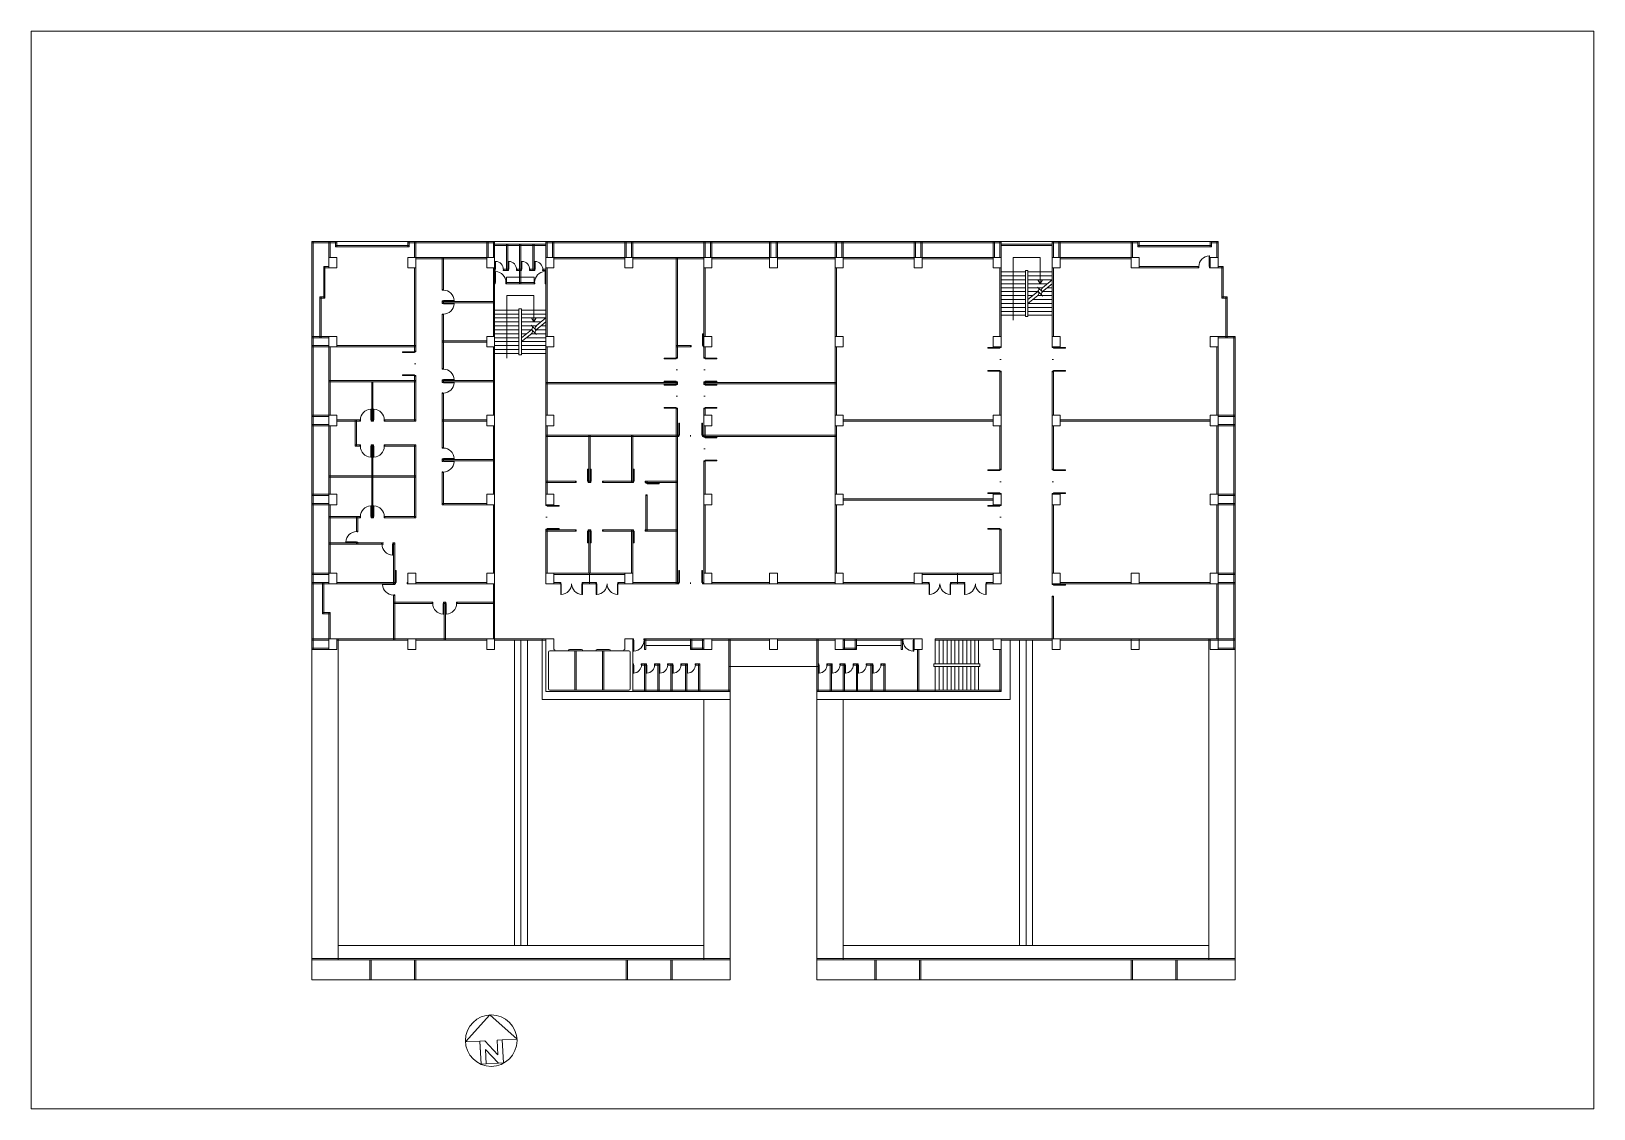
# Model space of a CAD drawing. Header units: metres. Extents: x 311 to 430, y 278 to 360.
import ezdxf

# ---------------------------------------------------------------- set-up
doc = ezdxf.new("R2010")
doc.units = ezdxf.units.M
doc.header["$MEASUREMENT"] = 0
doc.layers.add('BODR', color=13, linetype='Continuous')
doc.layers.add('DOOR', color=7, linetype='Continuous')

msp = doc.modelspace()

# ---------------------------------------------------------------- linework, layer by layer
at = {"color": 8, "linetype": 'ByBlock', "lineweight": 5}
for p, q in [((340.49, 343.98), (332.59, 343.98)), ((332.59, 312.98), (332.59, 343.98)), ((333.89, 343.88), (332.59, 343.88)), ((332.69, 313.78), (332.69, 343.98)), ((333.89, 342.78), (333.89, 343.98)), ((334.49, 343.88), (333.89, 343.88)), ((333.99, 342.78), (333.99, 343.98)), ((334.39, 343.58), (334.39, 343.98)), ((339.99, 343.68), (334.39, 343.68)), ((339.99, 343.58), (334.39, 343.58)), ((334.49, 343.58), (334.49, 343.98)), ((339.89, 343.58), (339.89, 343.98)), ((340.49, 343.88), (339.89, 343.88)), ((339.99, 343.58), (339.99, 343.98)), ((340.39, 342.78), (340.39, 343.98)), ((340.49, 342.78), (340.49, 343.98)), ((340.49, 343.98), (394.89, 343.98)), ((340.49, 343.88), (345.89, 343.88)), ((345.89, 343.98), (346.49, 343.98)), ((345.89, 342.78), (345.89, 343.98)), ((345.89, 343.88), (346.49, 343.88)), ((345.99, 342.78), (345.99, 343.98)), ((346.39, 342.78), (346.39, 343.98)), ((346.49, 342.78), (346.49, 343.98)), ((350.39, 343.78), (346.49, 343.78)), ((350.39, 343.68), (346.49, 343.68)), ((347.39, 343.78), (347.39, 341.78)), ((347.49, 343.78), (347.49, 341.78)), ((348.39, 340.78), (348.39, 343.78)), ((348.49, 340.78), (348.49, 343.78)), ((349.39, 343.78), (349.39, 341.78)), ((349.49, 343.78), (349.49, 341.78)), ((350.39, 343.98), (350.99, 343.98)), ((350.39, 342.78), (350.39, 343.98)), ((350.39, 343.88), (350.99, 343.88)), ((350.49, 342.78), (350.49, 343.98)), ((350.89, 342.78), (350.89, 343.98)), ((350.99, 342.78), (350.99, 343.98)), ((350.99, 343.88), (356.39, 343.88)), ((356.39, 343.98), (356.99, 343.98)), ((356.39, 342.78), (356.39, 343.98)), ((356.39, 343.88), (356.99, 343.88)), ((356.49, 342.78), (356.49, 343.98)), ((356.89, 342.78), (356.89, 343.98)), ((356.99, 342.78), (356.99, 343.98)), ((356.99, 343.88), (384.39, 343.88)), ((362.39, 343.98), (362.99, 343.98)), ((362.39, 342.78), (362.39, 343.98)), ((362.39, 343.88), (362.99, 343.88)), ((362.49, 342.78), (362.49, 343.98)), ((362.89, 342.78), (362.89, 343.98)), ((362.99, 342.78), (362.99, 343.98)), ((367.39, 343.98), (367.99, 343.98)), ((367.39, 342.78), (367.39, 343.98)), ((367.39, 343.88), (367.99, 343.88)), ((367.49, 342.78), (367.49, 343.98)), ((367.89, 342.78), (367.89, 343.98)), ((367.99, 342.78), (367.99, 343.98)), ((372.39, 343.98), (372.99, 343.98)), ((372.39, 342.78), (372.39, 343.98)), ((372.39, 343.88), (372.99, 343.88)), ((372.49, 342.78), (372.49, 343.98)), ((372.89, 342.78), (372.89, 343.98)), ((372.99, 342.78), (372.99, 343.98)), ((378.39, 343.98), (378.99, 343.98)), ((378.39, 342.78), (378.39, 343.98)), ((378.39, 343.88), (378.99, 343.88)), ((378.49, 342.78), (378.49, 343.98)), ((378.89, 342.78), (378.89, 343.98)), ((378.99, 342.78), (378.99, 343.98)), ((384.39, 343.98), (384.99, 343.98)), ((384.39, 342.78), (384.39, 343.98)), ((384.39, 343.88), (384.99, 343.88)), ((384.49, 342.78), (384.49, 343.98)), ((384.89, 342.78), (384.89, 343.98)), ((384.99, 342.78), (384.99, 343.98)), ((384.99, 343.78), (388.89, 343.78)), ((384.99, 343.68), (388.89, 343.68)), ((388.89, 343.98), (389.49, 343.98)), ((388.89, 342.78), (388.89, 343.98)), ((388.89, 343.88), (389.49, 343.88)), ((388.99, 342.78), (388.99, 343.98)), ((389.39, 342.78), (389.39, 343.98)), ((389.49, 342.78), (389.49, 343.98)), ((389.49, 343.88), (394.89, 343.88)), ((401.49, 343.98), (394.89, 343.98)), ((394.89, 342.78), (394.89, 343.98)), ((395.39, 343.88), (394.89, 343.88)), ((394.99, 342.78), (394.99, 343.98)), ((395.39, 343.58), (395.39, 343.98)), ((400.99, 343.68), (395.39, 343.68)), ((400.99, 343.58), (395.39, 343.58)), ((395.49, 343.58), (395.49, 343.98)), ((400.89, 343.58), (400.89, 343.98)), ((400.99, 343.58), (400.99, 343.98)), ((401.49, 343.88), (400.99, 343.88)), ((401.39, 342.78), (401.39, 343.98)), ((401.49, 342.78), (401.49, 343.98)), ((333.89, 341.98), (333.89, 342.78)), ((333.89, 342.78), (334.49, 342.78)), ((334.49, 342.78), (334.49, 341.98)), ((339.89, 341.98), (339.89, 342.78)), ((339.89, 342.78), (340.49, 342.78)), ((345.89, 342.78), (340.49, 342.78)), ((340.49, 342.78), (340.49, 341.98)), ((345.89, 342.68), (340.49, 342.68)), ((342.49, 340.28), (342.49, 342.78)), ((342.59, 340.29), (342.59, 342.78)), ((345.89, 341.98), (345.89, 342.78)), ((345.89, 342.78), (346.49, 342.78)), ((346.49, 342.78), (346.49, 341.98)), ((350.39, 342.78), (350.99, 342.78)), ((350.39, 341.98), (350.39, 342.78)), ((350.39, 342.78), (350.99, 342.78)), ((356.39, 342.78), (350.99, 342.78)), ((350.99, 342.78), (350.99, 341.98)), ((356.39, 342.68), (350.99, 342.68)), ((356.39, 342.78), (384.99, 342.78)), ((356.39, 341.98), (356.39, 342.78)), ((356.39, 342.78), (356.99, 342.78)), ((356.99, 342.78), (356.99, 341.98)), ((356.99, 342.68), (362.39, 342.68)), ((360.29, 342.78), (360.29, 335.13)), ((360.39, 342.78), (360.39, 335.13)), ((362.39, 341.98), (362.39, 342.78)), ((362.39, 342.78), (362.99, 342.78)), ((362.99, 342.78), (362.99, 341.98)), ((362.99, 342.68), (367.39, 342.68)), ((367.39, 341.98), (367.39, 342.78)), ((367.39, 342.78), (367.99, 342.78)), ((367.99, 342.78), (367.99, 341.98)), ((367.99, 342.68), (372.39, 342.68)), ((372.39, 341.98), (372.39, 342.78)), ((372.39, 342.78), (372.99, 342.78)), ((372.99, 342.78), (372.99, 341.98)), ((372.99, 342.68), (378.39, 342.68)), ((378.39, 341.98), (378.39, 342.78)), ((378.39, 342.78), (378.99, 342.78)), ((378.99, 342.78), (378.99, 341.98)), ((378.99, 342.68), (384.39, 342.68)), ((384.39, 341.98), (384.39, 342.78)), ((384.39, 342.78), (384.99, 342.78)), ((384.99, 342.78), (384.99, 341.98)), ((385.91, 338.02), (385.91, 342.78)), ((385.91, 342.78), (387.96, 342.78)), ((387.96, 340.78), (387.96, 342.78)), ((388.89, 342.78), (394.89, 342.78)), ((388.89, 341.98), (388.89, 342.78)), ((388.89, 342.78), (389.49, 342.78)), ((389.49, 342.78), (389.49, 341.98)), ((389.49, 342.68), (394.89, 342.68)), ((394.89, 341.98), (394.89, 342.78)), ((394.89, 342.78), (395.49, 342.78)), ((395.49, 342.78), (395.49, 341.98)), ((400.89, 341.98), (400.89, 342.78)), ((400.89, 342.78), (401.49, 342.78)), ((401.49, 342.78), (401.49, 341.98)), ((333.49, 339.68), (333.49, 342.08)), ((333.89, 342.08), (333.49, 342.08)), ((333.89, 341.98), (333.49, 341.98)), ((333.59, 339.68), (333.59, 342.08)), ((334.49, 341.98), (333.89, 341.98)), ((340.49, 341.98), (339.89, 341.98)), ((340.39, 341.98), (340.39, 335.65)), ((340.49, 341.98), (340.49, 335.65)), ((346.49, 341.98), (345.89, 341.98)), ((346.39, 341.98), (346.39, 336.78)), ((346.49, 341.98), (346.49, 336.78)), ((346.53, 341.78), (346.49, 341.78)), ((346.54, 341.68), (346.49, 341.68)), ((347.54, 341.78), (347.14, 341.78)), ((347.53, 341.88), (347.15, 341.88)), ((349.49, 341.28), (347.39, 341.28)), ((347.39, 340.78), (347.39, 341.28)), ((348.54, 341.78), (348.14, 341.78)), ((348.53, 341.88), (348.15, 341.88)), ((349.54, 341.78), (349.14, 341.78)), ((349.53, 341.88), (349.15, 341.88)), ((349.49, 340.78), (349.49, 341.28)), ((350.39, 341.78), (350.14, 341.78)), ((350.39, 341.88), (350.15, 341.88)), ((350.39, 336.78), (350.39, 341.98)), ((350.99, 341.98), (350.39, 341.98)), ((350.49, 336.78), (350.49, 341.98)), ((356.99, 341.98), (356.39, 341.98)), ((362.39, 341.98), (362.39, 335.13)), ((362.99, 341.98), (362.39, 341.98)), ((362.49, 341.98), (362.49, 336.78)), ((367.99, 341.98), (367.39, 341.98)), ((372.39, 336.78), (372.39, 341.98)), ((372.99, 341.98), (372.39, 341.98)), ((372.49, 336.78), (372.49, 341.98)), ((378.99, 341.98), (378.39, 341.98)), ((384.99, 341.98), (384.39, 341.98)), ((384.89, 336.78), (384.89, 341.98)), ((384.99, 336.78), (384.99, 341.98)), ((384.99, 341.68), (386.84, 341.68)), ((384.99, 341.38), (386.84, 341.38)), ((384.99, 341.08), (386.84, 341.08)), ((386.84, 341.78), (387.04, 341.78)), ((386.84, 338.28), (386.84, 341.78)), ((387.04, 338.28), (387.04, 341.78)), ((387.04, 341.68), (388.89, 341.68)), ((387.04, 341.38), (388.89, 341.38)), ((387.04, 341.08), (388.89, 341.08)), ((387.96, 340.78), (387.79, 341.08)), ((387.96, 340.78), (388.14, 341.08)), ((388.89, 341.08), (388.15, 340.48)), ((388.89, 341.98), (388.89, 336.78)), ((389.49, 341.98), (388.89, 341.98)), ((388.99, 341.98), (388.99, 336.78)), ((395.49, 341.98), (394.89, 341.98)), ((395.49, 342.08), (400.03, 342.08)), ((395.49, 341.98), (400.04, 341.98)), ((401.49, 341.98), (400.89, 341.98)), ((401.49, 342.08), (401.89, 342.08)), ((401.49, 341.98), (401.89, 341.98)), ((401.79, 339.68), (401.79, 342.08)), ((401.89, 339.68), (401.89, 342.08)), ((333.19, 336.68), (333.19, 339.78)), ((333.59, 339.78), (333.19, 339.78)), ((333.29, 336.68), (333.29, 339.78)), ((346.53, 340.88), (346.49, 340.88)), ((346.54, 340.78), (346.49, 340.78)), ((349.54, 340.78), (347.34, 340.78)), ((349.53, 340.88), (347.35, 340.88)), ((347.41, 335.12), (347.41, 339.88)), ((347.41, 339.88), (349.46, 339.88)), ((349.46, 337.88), (349.46, 339.88)), ((350.39, 340.78), (350.34, 340.78)), ((350.39, 340.88), (350.35, 340.88)), ((384.99, 340.78), (386.84, 340.78)), ((384.99, 340.48), (386.84, 340.48)), ((384.99, 340.18), (386.84, 340.18)), ((384.99, 339.88), (386.84, 339.88)), ((387.04, 340.78), (388.52, 340.78)), ((387.04, 340.48), (388.15, 340.48)), ((387.04, 340.18), (387.78, 340.18)), ((387.76, 340.17), (387.04, 339.58)), ((387.04, 339.88), (387.41, 339.88)), ((387.78, 339.88), (387.04, 339.28)), ((387.76, 340.53), (388.16, 340.13)), ((387.76, 340.53), (388.16, 340.13)), ((387.76, 340.23), (388.16, 339.83)), ((387.76, 340.23), (388.16, 339.83)), ((387.78, 339.88), (388.89, 339.88)), ((388.89, 340.78), (388.15, 340.18)), ((388.15, 340.18), (388.89, 340.18)), ((388.52, 340.48), (388.89, 340.48)), ((402.19, 339.78), (401.79, 339.78)), ((402.09, 336.68), (402.09, 339.78)), ((402.19, 336.68), (402.19, 339.78)), ((333.59, 339.68), (333.19, 339.68)), ((342.49, 339.28), (342.49, 339.48)), ((346.49, 339.43), (342.49, 339.43)), ((346.49, 339.33), (342.49, 339.33)), ((342.59, 339.29), (342.59, 339.47)), ((346.49, 338.78), (348.34, 338.78)), ((348.34, 338.88), (348.54, 338.88)), ((348.34, 335.38), (348.34, 338.88)), ((348.54, 335.38), (348.54, 338.88)), ((348.54, 338.78), (350.39, 338.78)), ((384.99, 339.58), (386.84, 339.58)), ((384.99, 339.28), (386.84, 339.28)), ((384.99, 338.98), (386.84, 338.98)), ((384.99, 338.68), (386.84, 338.68)), ((387.04, 339.28), (388.89, 339.28)), ((387.04, 338.98), (388.89, 338.98)), ((387.04, 338.68), (388.89, 338.68)), ((387.41, 339.58), (388.89, 339.58)), ((401.79, 339.68), (402.19, 339.68)), ((342.49, 334.28), (342.49, 338.48)), ((342.59, 334.29), (342.59, 338.47)), ((346.49, 338.48), (348.34, 338.48)), ((346.49, 338.18), (348.34, 338.18)), ((346.49, 337.88), (348.34, 337.88)), ((346.49, 337.58), (348.34, 337.58)), ((348.54, 338.48), (350.39, 338.48)), ((348.54, 338.18), (350.39, 338.18)), ((348.54, 337.88), (350.02, 337.88)), ((348.54, 337.58), (349.65, 337.58)), ((349.26, 337.63), (349.66, 337.23)), ((349.26, 337.63), (349.66, 337.23)), ((349.46, 337.88), (349.29, 338.18)), ((349.46, 337.88), (349.64, 338.18)), ((350.39, 338.18), (349.65, 337.58)), ((350.39, 337.88), (349.65, 337.28)), ((350.02, 337.58), (350.39, 337.58)), ((384.99, 338.38), (386.84, 338.38)), ((386.84, 338.28), (387.04, 338.28)), ((387.04, 338.38), (388.89, 338.38)), ((333.89, 336.78), (332.59, 336.78)), ((333.89, 336.68), (332.59, 336.68)), ((332.69, 335.98), (332.69, 336.78)), ((333.89, 335.98), (333.89, 336.78)), ((333.89, 336.78), (334.49, 336.78)), ((334.49, 336.78), (334.49, 335.98)), ((345.89, 336.43), (342.49, 336.43)), ((345.89, 336.33), (342.49, 336.33)), ((345.89, 335.98), (345.89, 336.78)), ((345.89, 336.78), (346.49, 336.78)), ((346.49, 337.28), (348.34, 337.28)), ((346.49, 336.98), (348.34, 336.98)), ((346.49, 336.78), (346.49, 335.98)), ((346.49, 336.68), (348.34, 336.68)), ((346.49, 336.38), (348.34, 336.38)), ((348.54, 337.28), (349.28, 337.28)), ((349.28, 337.28), (348.54, 336.68)), ((348.54, 336.98), (348.91, 336.98)), ((349.28, 336.98), (348.54, 336.38)), ((348.54, 336.38), (350.39, 336.38)), ((348.91, 336.68), (350.39, 336.68)), ((349.26, 337.33), (349.66, 336.93)), ((349.26, 337.33), (349.66, 336.93)), ((349.28, 336.98), (350.39, 336.98)), ((349.65, 337.28), (350.39, 337.28)), ((350.39, 335.98), (350.39, 336.78)), ((350.39, 336.78), (350.99, 336.78)), ((350.99, 336.78), (350.99, 335.98)), ((362.34, 336.98), (362.29, 336.98)), ((362.29, 336.98), (362.29, 336.08)), ((362.34, 336.08), (362.34, 336.98)), ((362.39, 335.98), (362.39, 336.78)), ((362.39, 336.78), (362.99, 336.78)), ((362.99, 336.78), (362.99, 335.98)), ((372.39, 335.98), (372.39, 336.78)), ((372.39, 336.78), (372.99, 336.78)), ((372.99, 336.78), (372.99, 335.98)), ((384.39, 335.98), (384.39, 336.78)), ((384.39, 336.78), (384.99, 336.78)), ((384.99, 336.78), (384.99, 335.98)), ((388.89, 335.98), (388.89, 336.78)), ((388.89, 336.78), (389.49, 336.78)), ((389.49, 336.78), (389.49, 335.98)), ((400.89, 335.98), (400.89, 336.78)), ((400.89, 336.78), (401.49, 336.78)), ((401.49, 336.78), (402.79, 336.78)), ((401.49, 336.78), (401.49, 335.98)), ((401.49, 336.68), (402.79, 336.68)), ((402.69, 313.78), (402.69, 336.78)), ((402.79, 313.78), (402.79, 336.78)), ((332.59, 336.08), (333.89, 336.08)), ((332.59, 335.98), (333.89, 335.98)), ((333.89, 335.98), (333.89, 317.98)), ((334.49, 335.98), (333.89, 335.98)), ((333.99, 335.98), (333.99, 330.78)), ((334.49, 336.08), (340.49, 336.08)), ((334.49, 335.98), (340.49, 335.98)), ((340.39, 335.6), (339.49, 335.6)), ((339.49, 335.6), (339.49, 335.55)), ((339.49, 335.55), (340.39, 335.55)), ((340.39, 335.55), (340.39, 335.6)), ((346.49, 335.98), (345.89, 335.98)), ((346.39, 335.98), (346.39, 330.78)), ((346.49, 336.08), (348.34, 336.08)), ((346.49, 335.98), (346.49, 330.78)), ((346.49, 335.78), (348.34, 335.78)), ((346.49, 335.48), (348.34, 335.48)), ((348.34, 335.38), (348.54, 335.38)), ((348.54, 336.08), (350.39, 336.08)), ((348.54, 335.78), (350.39, 335.78)), ((348.54, 335.48), (350.39, 335.48)), ((350.39, 330.78), (350.39, 335.98)), ((350.99, 335.98), (350.39, 335.98)), ((350.49, 330.78), (350.49, 335.98)), ((360.29, 335.13), (359.39, 335.13)), ((359.39, 335.13), (359.39, 335.08)), ((359.39, 335.08), (360.29, 335.08)), ((361.44, 336.08), (360.29, 336.08)), ((361.44, 335.98), (360.29, 335.98)), ((360.29, 335.08), (360.29, 335.13)), ((361.44, 335.98), (361.44, 336.08)), ((362.29, 336.08), (362.34, 336.08)), ((362.39, 336.08), (362.34, 336.08)), ((362.39, 335.98), (362.34, 335.98)), ((362.99, 335.98), (362.39, 335.98)), ((362.49, 335.98), (362.49, 335.13)), ((362.49, 335.13), (363.39, 335.13)), ((362.49, 335.08), (362.49, 335.13)), ((363.39, 335.08), (362.49, 335.08)), ((363.39, 335.13), (363.39, 335.08)), ((372.39, 330.78), (372.39, 335.98)), ((372.99, 335.98), (372.39, 335.98)), ((372.49, 330.78), (372.49, 335.98)), ((384.89, 335.93), (383.99, 335.93)), ((383.99, 335.93), (383.99, 335.88)), ((383.99, 335.88), (384.89, 335.88)), ((384.99, 335.98), (384.39, 335.98)), ((384.89, 335.93), (384.89, 335.98)), ((384.89, 335.88), (384.89, 335.93)), ((384.99, 335.03), (384.89, 335.03)), ((384.99, 335.93), (384.99, 335.98)), ((388.89, 335.98), (388.89, 335.93)), ((389.49, 335.98), (388.89, 335.98)), ((388.89, 335.03), (388.99, 335.03)), ((388.99, 335.98), (388.99, 335.93)), ((388.99, 335.93), (389.89, 335.93)), ((388.99, 335.88), (388.99, 335.93)), ((389.89, 335.88), (388.99, 335.88)), ((389.89, 335.93), (389.89, 335.88)), ((401.49, 335.98), (400.89, 335.98)), ((401.39, 335.98), (401.39, 330.78)), ((401.49, 335.98), (401.49, 317.98)), ((339.49, 333.8), (339.49, 333.85)), ((339.49, 333.85), (340.39, 333.85)), ((340.49, 334.7), (340.39, 334.7)), ((340.39, 333.85), (340.39, 333.8)), ((360.39, 334.23), (360.29, 334.23)), ((362.39, 334.23), (362.49, 334.23)), ((383.99, 334.13), (383.99, 334.18)), ((383.99, 334.18), (384.89, 334.18)), ((384.89, 334.13), (383.99, 334.13)), ((384.89, 334.18), (384.89, 334.13)), ((384.89, 330.78), (384.89, 334.13)), ((384.99, 330.78), (384.99, 334.13)), ((388.89, 334.13), (388.89, 330.78)), ((389.89, 334.18), (388.99, 334.18)), ((388.99, 334.18), (388.99, 334.13)), ((388.99, 334.13), (388.99, 330.78)), ((388.99, 334.13), (389.89, 334.13)), ((389.89, 334.13), (389.89, 334.18)), ((340.49, 333.43), (333.89, 333.43)), ((340.49, 333.33), (333.89, 333.33)), ((337.14, 333.33), (337.14, 330.33)), ((337.24, 333.33), (337.24, 330.33)), ((340.39, 333.8), (339.49, 333.8)), ((340.39, 333.75), (340.39, 330.33)), ((340.49, 333.75), (340.49, 330.33)), ((342.49, 333.28), (342.49, 333.48)), ((346.49, 333.43), (342.49, 333.43)), ((346.49, 333.33), (342.49, 333.33)), ((342.59, 333.29), (342.59, 333.47)), ((360.39, 333.28), (350.39, 333.28)), ((360.39, 333.18), (350.39, 333.18)), ((359.39, 333.33), (359.39, 333.38)), ((359.39, 333.38), (360.29, 333.38)), ((360.29, 333.33), (359.39, 333.33)), ((360.29, 333.13), (359.39, 333.13)), ((359.39, 333.13), (359.39, 333.08)), ((359.39, 333.08), (360.29, 333.08)), ((360.29, 333.38), (360.29, 333.33)), ((360.29, 333.33), (360.29, 333.13)), ((360.29, 333.08), (360.29, 333.13)), ((360.39, 333.33), (360.39, 333.13)), ((362.39, 333.33), (362.39, 333.13)), ((372.49, 333.28), (362.39, 333.28)), ((372.49, 333.18), (362.39, 333.18)), ((363.39, 333.38), (362.49, 333.38)), ((362.49, 333.38), (362.49, 333.33)), ((362.49, 333.33), (362.49, 333.13)), ((362.49, 333.33), (363.39, 333.33)), ((362.49, 333.13), (363.39, 333.13)), ((362.49, 333.08), (362.49, 333.13)), ((363.39, 333.08), (362.49, 333.08)), ((363.39, 333.33), (363.39, 333.38)), ((363.39, 333.13), (363.39, 333.08)), ((342.49, 328.28), (342.49, 332.48)), ((342.59, 328.29), (342.59, 332.47)), ((360.39, 332.23), (360.29, 332.23)), ((362.39, 332.23), (362.49, 332.23)), ((332.59, 329.98), (332.59, 330.78)), ((333.99, 330.78), (332.59, 330.78)), ((333.89, 330.68), (332.59, 330.68)), ((332.69, 329.98), (332.69, 330.78)), ((333.89, 329.98), (333.89, 330.78)), ((333.89, 330.78), (334.49, 330.78)), ((334.49, 330.78), (334.49, 329.98)), ((336.28, 330.43), (334.49, 330.43)), ((336.29, 330.33), (334.49, 330.33)), ((335.89, 330.43), (335.89, 328.43)), ((335.99, 330.43), (335.99, 328.43)), ((337.29, 330.33), (337.09, 330.33)), ((337.28, 330.43), (337.1, 330.43)), ((340.49, 330.33), (338.09, 330.33)), ((340.49, 330.43), (338.1, 330.43)), ((345.89, 330.43), (342.49, 330.43)), ((345.89, 330.33), (342.49, 330.33)), ((345.89, 329.98), (345.89, 330.78)), ((345.89, 330.78), (346.49, 330.78)), ((346.49, 330.78), (346.49, 329.98)), ((350.39, 329.98), (350.39, 330.78)), ((350.39, 330.78), (350.99, 330.78)), ((350.99, 330.78), (350.99, 329.98)), ((359.39, 331.33), (359.39, 331.38)), ((359.39, 331.38), (360.29, 331.38)), ((360.29, 331.33), (359.39, 331.33)), ((360.29, 331.38), (360.29, 331.33)), ((360.29, 331.33), (360.29, 317.98)), ((360.39, 331.33), (360.39, 317.98)), ((362.39, 331.33), (362.39, 329.13)), ((362.39, 329.98), (362.39, 330.78)), ((362.39, 330.78), (362.99, 330.78)), ((363.39, 331.38), (362.49, 331.38)), ((362.49, 331.38), (362.49, 331.33)), ((362.49, 331.33), (362.49, 330.78)), ((362.49, 331.33), (363.39, 331.33)), ((362.99, 330.78), (362.99, 329.98)), ((363.39, 331.33), (363.39, 331.38)), ((372.39, 329.98), (372.39, 330.78)), ((372.39, 330.78), (372.99, 330.78)), ((372.99, 330.78), (372.99, 329.98)), ((372.99, 330.43), (384.39, 330.43)), ((372.99, 330.33), (384.39, 330.33)), ((384.39, 329.98), (384.39, 330.78)), ((384.39, 330.78), (384.99, 330.78)), ((384.99, 330.78), (384.99, 329.98)), ((388.89, 329.98), (388.89, 330.78)), ((388.89, 330.78), (389.49, 330.78)), ((389.49, 330.78), (389.49, 329.98)), ((389.49, 330.43), (400.89, 330.43)), ((389.49, 330.33), (400.89, 330.33)), ((400.89, 329.98), (400.89, 330.78)), ((400.89, 330.78), (401.49, 330.78)), ((401.39, 330.78), (402.79, 330.78)), ((401.49, 330.78), (401.49, 329.98)), ((401.49, 330.68), (402.79, 330.68)), ((402.69, 330.78), (402.69, 329.98)), ((402.79, 330.78), (402.79, 329.98)), ((333.89, 330.08), (332.59, 330.08)), ((333.99, 329.98), (332.59, 329.98)), ((334.49, 329.98), (333.89, 329.98)), ((333.99, 329.98), (333.99, 324.78)), ((346.49, 329.98), (345.89, 329.98)), ((346.39, 329.98), (346.39, 324.78)), ((346.49, 329.98), (346.49, 324.78)), ((350.39, 324.78), (350.39, 329.98)), ((350.99, 329.98), (350.39, 329.98)), ((360.39, 329.28), (350.39, 329.28)), ((360.39, 329.18), (350.39, 329.18)), ((350.49, 329.93), (350.49, 329.98)), ((350.49, 324.78), (350.49, 329.98)), ((353.64, 329.28), (353.64, 325.68)), ((353.74, 329.28), (353.74, 325.68)), ((356.89, 325.68), (356.89, 329.28)), ((356.99, 325.68), (356.99, 329.28)), ((360.39, 329.28), (360.49, 329.28)), ((360.39, 329.18), (360.49, 329.18)), ((360.49, 329.28), (360.49, 330.18)), ((360.49, 330.18), (360.54, 330.18)), ((360.54, 329.28), (360.49, 329.28)), ((360.54, 330.18), (360.54, 329.28)), ((361.39, 329.18), (361.39, 329.28)), ((362.29, 330.18), (362.24, 330.18)), ((362.24, 330.18), (362.24, 329.28)), ((362.24, 329.28), (362.29, 329.28)), ((362.29, 329.28), (362.29, 330.18)), ((362.29, 329.28), (362.39, 329.28)), ((362.29, 329.18), (362.39, 329.18)), ((362.99, 329.98), (362.39, 329.98)), ((372.49, 329.28), (362.39, 329.28)), ((372.49, 329.18), (362.39, 329.18)), ((362.49, 329.98), (362.49, 329.13)), ((362.49, 329.13), (363.39, 329.13)), ((362.49, 329.08), (362.49, 329.13)), ((363.39, 329.08), (362.49, 329.08)), ((363.39, 329.13), (363.39, 329.08)), ((372.39, 324.78), (372.39, 329.98)), ((372.99, 329.98), (372.39, 329.98)), ((372.49, 324.78), (372.49, 329.98)), ((384.99, 329.98), (384.39, 329.98)), ((384.89, 326.63), (384.89, 329.98)), ((384.99, 326.63), (384.99, 329.98)), ((388.89, 329.98), (388.89, 326.63)), ((389.49, 329.98), (388.89, 329.98)), ((388.99, 329.98), (388.99, 326.63)), ((401.49, 329.98), (400.89, 329.98)), ((401.39, 329.98), (401.39, 324.78)), ((401.39, 329.98), (402.79, 329.98)), ((401.49, 330.08), (402.79, 330.08)), ((336.29, 328.53), (335.89, 328.53)), ((336.28, 328.43), (335.89, 328.43)), ((337.29, 328.53), (337.09, 328.53)), ((337.28, 328.43), (337.1, 328.43)), ((337.14, 328.53), (337.14, 322.98)), ((337.24, 328.53), (337.24, 322.98)), ((340.49, 328.53), (338.09, 328.53)), ((340.49, 328.43), (338.1, 328.43)), ((340.39, 328.53), (340.39, 322.98)), ((340.49, 328.53), (340.49, 322.98)), ((362.39, 328.23), (362.49, 328.23)), ((342.49, 327.28), (342.49, 327.48)), ((346.49, 327.43), (342.49, 327.43)), ((346.49, 327.33), (342.49, 327.33)), ((342.59, 327.29), (342.59, 327.47)), ((362.39, 327.33), (362.39, 318.78)), ((363.39, 327.38), (362.49, 327.38)), ((362.49, 327.38), (362.49, 327.33)), ((362.49, 327.33), (362.49, 324.78)), ((362.49, 327.33), (363.39, 327.33)), ((363.39, 327.33), (363.39, 327.38)), ((340.49, 326.18), (333.89, 326.18)), ((340.49, 326.08), (333.89, 326.08)), ((342.49, 323.98), (342.49, 326.48)), ((342.59, 323.98), (342.59, 326.47)), ((352.69, 325.78), (350.39, 325.78)), ((352.69, 325.68), (350.39, 325.68)), ((352.69, 325.68), (352.69, 325.78)), ((353.59, 326.68), (353.54, 326.68)), ((353.54, 326.68), (353.54, 325.78)), ((353.54, 325.78), (353.59, 325.78)), ((353.59, 325.78), (353.59, 326.68)), ((353.79, 325.78), (353.59, 325.78)), ((353.79, 325.68), (353.59, 325.68)), ((353.79, 325.78), (353.79, 326.68)), ((353.79, 326.68), (353.84, 326.68)), ((353.84, 325.78), (353.79, 325.78)), ((353.84, 326.68), (353.84, 325.78)), ((357.04, 325.78), (354.69, 325.78)), ((354.69, 325.68), (354.69, 325.78)), ((357.04, 325.68), (354.69, 325.68)), ((357.04, 325.78), (357.04, 326.68)), ((357.04, 326.68), (357.09, 326.68)), ((357.09, 325.78), (357.04, 325.78)), ((357.09, 326.68), (357.09, 325.78)), ((360.39, 325.78), (357.94, 325.78)), ((357.94, 325.68), (357.94, 325.78)), ((360.39, 325.68), (357.94, 325.68)), ((357.99, 325.63), (357.99, 325.78)), ((358.09, 325.63), (358.09, 325.78)), ((358.09, 325.63), (358.99, 325.63)), ((358.09, 325.58), (358.09, 325.63)), ((358.99, 325.58), (358.09, 325.58)), ((358.99, 325.63), (358.99, 325.58)), ((384.89, 326.63), (383.99, 326.63)), ((383.99, 326.63), (383.99, 326.58)), ((383.99, 326.58), (384.89, 326.58)), ((384.89, 326.58), (384.89, 326.63)), ((384.99, 325.73), (384.89, 325.73)), ((388.89, 325.73), (388.99, 325.73)), ((388.99, 326.63), (389.89, 326.63)), ((388.99, 326.58), (388.99, 326.63)), ((389.89, 326.58), (388.99, 326.58)), ((389.89, 326.63), (389.89, 326.58)), ((332.59, 323.98), (332.59, 324.78)), ((333.99, 324.78), (332.59, 324.78)), ((333.89, 324.68), (332.59, 324.68)), ((332.69, 323.98), (332.69, 324.78)), ((333.89, 323.98), (333.89, 324.78)), ((333.89, 324.78), (334.49, 324.78)), ((334.49, 324.78), (334.49, 323.98)), ((345.89, 323.98), (345.89, 324.78)), ((345.89, 324.78), (346.49, 324.78)), ((346.49, 324.78), (346.49, 323.98)), ((350.39, 323.98), (350.39, 324.78)), ((350.39, 324.78), (350.99, 324.78)), ((350.99, 324.78), (350.99, 323.98)), ((357.99, 321.98), (357.99, 324.73)), ((357.99, 324.73), (358.09, 324.73)), ((358.09, 321.98), (358.09, 324.73)), ((362.39, 323.98), (362.39, 324.78)), ((362.39, 324.78), (362.99, 324.78)), ((362.99, 324.78), (362.99, 323.98)), ((372.39, 323.98), (372.39, 324.78)), ((372.39, 324.78), (372.99, 324.78)), ((372.99, 324.78), (372.99, 323.98)), ((372.99, 324.43), (384.39, 324.43)), ((372.99, 324.33), (384.39, 324.33)), ((383.99, 324.83), (383.99, 324.88)), ((383.99, 324.88), (384.89, 324.88)), ((384.89, 324.83), (383.99, 324.83)), ((384.39, 323.98), (384.39, 324.78)), ((384.39, 324.78), (384.99, 324.78)), ((384.89, 324.88), (384.89, 324.83)), ((384.89, 324.78), (384.89, 324.83)), ((384.99, 324.78), (384.99, 324.83)), ((384.99, 324.78), (384.99, 323.98)), ((388.89, 324.83), (388.89, 324.78)), ((388.89, 323.98), (388.89, 324.78)), ((388.89, 324.78), (389.49, 324.78)), ((389.89, 324.88), (388.99, 324.88)), ((388.99, 324.88), (388.99, 324.83)), ((388.99, 324.83), (388.99, 324.78)), ((388.99, 324.83), (389.89, 324.83)), ((389.49, 324.78), (389.49, 323.98)), ((389.89, 324.83), (389.89, 324.88)), ((400.89, 323.98), (400.89, 324.78)), ((400.89, 324.78), (401.49, 324.78)), ((401.39, 324.78), (402.79, 324.78)), ((401.49, 324.78), (401.49, 323.98)), ((401.49, 324.68), (402.79, 324.68)), ((402.69, 324.78), (402.69, 323.98)), ((402.79, 324.78), (402.79, 323.98)), ((333.89, 324.08), (332.59, 324.08)), ((333.99, 323.98), (332.59, 323.98)), ((334.49, 323.98), (333.89, 323.98)), ((333.99, 323.98), (333.99, 318.78)), ((345.89, 324.08), (342.49, 324.08)), ((345.89, 323.98), (342.49, 323.98)), ((346.49, 323.98), (345.89, 323.98)), ((346.39, 323.98), (346.39, 318.78)), ((346.49, 323.98), (346.49, 318.78)), ((350.39, 323.93), (350.39, 323.98)), ((350.99, 323.98), (350.39, 323.98)), ((350.49, 323.93), (350.49, 323.98)), ((350.49, 323.93), (351.39, 323.93)), ((350.49, 323.88), (350.49, 323.93)), ((351.39, 323.88), (350.49, 323.88)), ((351.39, 323.93), (351.39, 323.88)), ((362.99, 323.98), (362.39, 323.98)), ((362.49, 323.98), (362.49, 318.78)), ((372.39, 318.78), (372.39, 323.98)), ((372.99, 323.98), (372.39, 323.98)), ((372.49, 318.78), (372.49, 323.98)), ((384.89, 323.93), (383.99, 323.93)), ((383.99, 323.93), (383.99, 323.88)), ((383.99, 323.88), (384.89, 323.88)), ((384.99, 323.98), (384.39, 323.98)), ((384.89, 323.93), (384.89, 323.98)), ((384.89, 323.88), (384.89, 323.93)), ((384.99, 323.93), (384.99, 323.98)), ((388.89, 323.98), (388.89, 318.78)), ((389.49, 323.98), (388.89, 323.98)), ((388.99, 323.98), (388.99, 318.78)), ((401.49, 323.98), (400.89, 323.98)), ((401.39, 323.98), (401.39, 318.78)), ((401.39, 323.98), (402.79, 323.98)), ((401.49, 324.08), (402.79, 324.08)), ((336.28, 323.08), (333.89, 323.08)), ((336.29, 322.98), (333.89, 322.98)), ((335.99, 323.08), (335.99, 321.94)), ((336.09, 323.08), (336.09, 321.93)), ((337.29, 322.98), (337.09, 322.98)), ((337.28, 323.08), (337.1, 323.08)), ((340.49, 322.98), (338.09, 322.98)), ((340.49, 323.08), (338.1, 323.08)), ((350.39, 323.03), (350.49, 323.03)), ((350.39, 318.78), (350.39, 322.13)), ((350.39, 322.08), (352.69, 322.08)), ((350.39, 321.98), (352.69, 321.98)), ((351.39, 322.18), (350.49, 322.18)), ((350.49, 322.18), (350.49, 322.13)), ((350.49, 318.78), (350.49, 322.13)), ((350.49, 322.13), (351.39, 322.13)), ((351.39, 322.13), (351.39, 322.18)), ((352.69, 322.08), (352.69, 321.98)), ((353.54, 321.08), (353.54, 321.98)), ((353.54, 321.98), (353.59, 321.98)), ((353.59, 322.08), (353.79, 322.08)), ((353.59, 321.98), (353.79, 321.98)), ((353.59, 321.98), (353.59, 321.08)), ((353.64, 322.08), (353.64, 318.78)), ((353.74, 322.08), (353.74, 318.78)), ((353.79, 321.98), (353.79, 321.08)), ((353.84, 321.98), (353.79, 321.98)), ((353.84, 321.08), (353.84, 321.98)), ((354.69, 322.08), (356.99, 322.08)), ((354.69, 322.08), (354.69, 321.98)), ((354.69, 321.98), (356.99, 321.98)), ((356.89, 318.78), (356.89, 322.08)), ((356.99, 318.78), (356.99, 322.08)), ((357.04, 321.98), (357.04, 321.08)), ((357.09, 321.98), (357.04, 321.98)), ((357.09, 321.08), (357.09, 321.98)), ((357.94, 322.08), (360.39, 322.08)), ((357.94, 322.08), (357.94, 321.98)), ((357.94, 321.98), (360.39, 321.98)), ((383.99, 322.13), (383.99, 322.18)), ((383.99, 322.18), (384.89, 322.18)), ((384.89, 322.13), (383.99, 322.13)), ((384.99, 323.03), (384.89, 323.03)), ((384.89, 322.18), (384.89, 322.13)), ((384.89, 318.78), (384.89, 322.13)), ((384.99, 318.78), (384.99, 322.13)), ((338.04, 321.08), (333.89, 321.08)), ((338.03, 320.98), (333.89, 320.98)), ((335.99, 321.12), (335.99, 320.98)), ((336.09, 321.13), (336.09, 320.98)), ((338.89, 321.08), (338.79, 321.08)), ((338.79, 317.94), (338.79, 321.08)), ((338.89, 320.98), (338.79, 320.98)), ((338.89, 317.93), (338.89, 321.08)), ((353.59, 321.08), (353.54, 321.08)), ((353.79, 321.08), (353.84, 321.08)), ((357.04, 321.08), (357.09, 321.08)), ((332.59, 317.98), (332.59, 318.78)), ((333.99, 318.78), (332.59, 318.78)), ((333.89, 318.68), (332.59, 318.68)), ((332.69, 317.98), (332.69, 318.78)), ((333.89, 317.98), (333.89, 318.78)), ((333.89, 318.78), (334.49, 318.78)), ((334.49, 318.78), (334.49, 317.98)), ((338.94, 318.08), (338.94, 318.98)), ((338.94, 318.98), (338.99, 318.98)), ((338.99, 318.98), (338.99, 318.08)), ((339.89, 317.98), (339.89, 318.78)), ((339.89, 318.78), (340.49, 318.78)), ((340.49, 318.78), (340.49, 317.98)), ((345.89, 317.98), (345.89, 318.78)), ((345.89, 318.78), (346.49, 318.78)), ((346.49, 318.78), (346.49, 317.98)), ((350.39, 318.78), (356.99, 318.78)), ((350.39, 317.98), (350.39, 318.78)), ((350.39, 318.78), (350.99, 318.78)), ((350.99, 318.78), (350.99, 317.98)), ((350.99, 318.68), (356.39, 318.68)), ((353.69, 318.78), (353.69, 317.98)), ((356.39, 317.98), (356.39, 318.78)), ((356.39, 318.78), (356.99, 318.78)), ((356.99, 318.78), (356.99, 317.98)), ((360.49, 318.08), (360.49, 318.98)), ((360.49, 318.98), (360.54, 318.98)), ((360.54, 318.98), (360.54, 318.08)), ((362.29, 318.98), (362.24, 318.98)), ((362.24, 318.98), (362.24, 318.08)), ((362.29, 318.08), (362.29, 318.98)), ((362.39, 317.98), (362.39, 318.78)), ((362.39, 318.78), (362.99, 318.78)), ((362.99, 318.78), (362.99, 317.98)), ((367.39, 317.98), (367.39, 318.78)), ((367.39, 318.78), (367.99, 318.78)), ((367.99, 318.78), (367.99, 317.98)), ((372.39, 317.98), (372.39, 318.78)), ((372.39, 318.78), (372.99, 318.78)), ((372.99, 318.78), (372.99, 317.98)), ((384.99, 318.78), (378.39, 318.78)), ((378.39, 317.98), (378.39, 318.78)), ((378.39, 318.78), (378.99, 318.78)), ((378.99, 318.78), (378.99, 317.98)), ((384.39, 318.68), (378.99, 318.68)), ((381.69, 318.78), (381.69, 317.98)), ((384.39, 317.98), (384.39, 318.78)), ((384.39, 318.78), (384.99, 318.78)), ((384.99, 318.78), (384.99, 317.98)), ((388.89, 317.98), (388.89, 318.78)), ((388.89, 318.78), (389.49, 318.78)), ((389.49, 318.78), (389.49, 317.98)), ((394.89, 317.98), (394.89, 318.78)), ((394.89, 318.78), (395.49, 318.78)), ((395.49, 318.78), (395.49, 317.98)), ((400.89, 317.98), (400.89, 318.78)), ((400.89, 318.78), (401.49, 318.78)), ((401.39, 318.78), (402.79, 318.78)), ((401.49, 318.78), (401.49, 317.98)), ((401.49, 318.68), (402.79, 318.68)), ((402.69, 318.78), (402.69, 317.98)), ((402.79, 318.78), (402.79, 317.98)), ((333.89, 318.08), (332.59, 318.08)), ((333.99, 317.98), (332.59, 317.98)), ((333.39, 318.08), (333.39, 315.68)), ((333.49, 318.08), (333.49, 315.68)), ((334.49, 317.98), (333.89, 317.98)), ((338.99, 318.08), (334.49, 318.08)), ((338.94, 317.98), (334.49, 317.98)), ((338.99, 318.08), (338.94, 318.08)), ((339.84, 317.98), (339.84, 318.08)), ((340.49, 317.98), (339.89, 317.98)), ((345.89, 318.08), (340.49, 318.08)), ((345.89, 317.98), (340.49, 317.98)), ((346.49, 317.98), (345.89, 317.98)), ((346.39, 317.98), (346.39, 313.78)), ((346.49, 317.98), (346.49, 313.78)), ((350.39, 317.98), (351.52, 317.98)), ((350.99, 317.98), (350.39, 317.98)), ((350.99, 318.08), (351.53, 318.08)), ((353.15, 318.08), (354.23, 318.08)), ((353.16, 317.98), (354.22, 317.98)), ((355.85, 318.08), (356.39, 318.08)), ((355.86, 317.98), (356.99, 317.98)), ((356.99, 317.98), (356.39, 317.98)), ((360.49, 318.08), (356.99, 318.08)), ((360.49, 317.98), (356.99, 317.98)), ((360.54, 318.08), (360.49, 318.08)), ((361.39, 317.98), (361.39, 318.08)), ((362.24, 318.08), (362.29, 318.08)), ((362.39, 318.08), (362.29, 318.08)), ((362.39, 317.98), (362.29, 317.98)), ((362.99, 317.98), (362.39, 317.98)), ((367.39, 318.08), (362.99, 318.08)), ((367.39, 317.98), (362.99, 317.98)), ((367.99, 317.98), (367.39, 317.98)), ((372.39, 318.08), (367.99, 318.08)), ((372.39, 317.98), (367.99, 317.98)), ((372.99, 317.98), (372.39, 317.98)), ((378.39, 318.08), (372.99, 318.08)), ((378.39, 317.98), (372.99, 317.98)), ((378.39, 317.98), (379.52, 317.98)), ((378.99, 317.98), (378.39, 317.98)), ((378.99, 318.08), (379.53, 318.08)), ((381.15, 318.08), (382.23, 318.08)), ((381.16, 317.98), (382.22, 317.98)), ((383.85, 318.08), (384.39, 318.08)), ((383.86, 317.98), (384.99, 317.98)), ((384.99, 317.98), (384.39, 317.98)), ((388.89, 317.98), (401.49, 317.98)), ((388.89, 317.98), (388.89, 317.93)), ((389.49, 317.98), (388.89, 317.98)), ((388.99, 317.98), (388.99, 317.93)), ((388.99, 317.93), (389.89, 317.93)), ((388.99, 317.88), (388.99, 317.93)), ((389.89, 317.88), (388.99, 317.88)), ((389.49, 318.08), (394.89, 318.08)), ((389.89, 317.93), (389.89, 317.88)), ((395.49, 317.98), (394.89, 317.98)), ((395.49, 318.08), (400.89, 318.08)), ((401.49, 317.98), (400.89, 317.98)), ((401.39, 313.78), (401.39, 317.98)), ((401.39, 317.98), (402.79, 317.98)), ((401.49, 318.08), (402.79, 318.08)), ((401.49, 313.78), (401.49, 317.98)), ((338.79, 313.68), (338.79, 317.12)), ((341.79, 316.58), (338.79, 316.58)), ((341.78, 316.48), (338.79, 316.48)), ((338.89, 313.68), (338.89, 317.13)), ((342.79, 316.58), (342.59, 316.58)), ((342.78, 316.48), (342.6, 316.48)), ((342.64, 316.58), (342.64, 313.68)), ((342.74, 316.58), (342.74, 313.68)), ((346.49, 316.58), (343.59, 316.58)), ((346.49, 316.48), (343.6, 316.48)), ((388.89, 317.03), (388.89, 313.78)), ((388.89, 317.03), (388.99, 317.03)), ((388.99, 317.03), (388.99, 313.78)), ((333.99, 315.78), (333.39, 315.78)), ((333.99, 315.68), (333.39, 315.68)), ((333.89, 315.78), (333.89, 313.78)), ((333.99, 315.78), (333.99, 313.78)), ((332.59, 312.98), (332.59, 313.78)), ((333.99, 313.78), (332.59, 313.78)), ((333.89, 313.68), (332.59, 313.68)), ((332.69, 312.98), (332.69, 313.78)), ((333.89, 312.98), (333.89, 313.78)), ((333.89, 313.78), (334.49, 313.78)), ((333.99, 313.78), (350.39, 313.78)), ((334.49, 313.78), (334.49, 312.98)), ((334.49, 313.68), (339.89, 313.68)), ((334.59, 313.78), (334.59, 289.38)), ((339.89, 312.98), (339.89, 313.78)), ((339.89, 313.78), (340.49, 313.78)), ((340.49, 313.78), (340.49, 312.98)), ((340.49, 313.68), (345.89, 313.68)), ((345.89, 312.98), (345.89, 313.78)), ((345.89, 313.78), (346.49, 313.78)), ((346.49, 313.78), (346.49, 312.98)), ((346.49, 313.68), (350.39, 313.68)), ((347.99, 290.48), (347.99, 313.68)), ((348.49, 290.48), (348.49, 313.68)), ((348.99, 290.48), (348.99, 313.68)), ((350.09, 313.78), (350.09, 309.18)), ((350.39, 312.98), (350.39, 313.78)), ((350.39, 313.78), (350.99, 313.78)), ((350.39, 313.78), (350.39, 309.78)), ((350.99, 313.78), (350.99, 312.98)), ((356.39, 312.98), (356.39, 313.78)), ((356.39, 313.78), (356.99, 313.78)), ((356.39, 313.78), (357.04, 313.78)), ((356.99, 313.78), (356.99, 312.98)), ((356.99, 313.78), (356.99, 309.78)), ((356.99, 313.68), (357.03, 313.68)), ((357.85, 313.68), (362.39, 313.68)), ((357.89, 313.78), (362.99, 313.78)), ((357.89, 313.68), (357.89, 312.98)), ((357.99, 312.98), (357.99, 313.78)), ((361.39, 312.98), (361.39, 313.78)), ((361.49, 312.98), (361.49, 313.78)), ((362.29, 313.78), (362.29, 312.98)), ((362.39, 313.78), (362.39, 312.98)), ((362.39, 312.98), (362.39, 313.78)), ((362.39, 313.78), (362.99, 313.78)), ((367.39, 313.78), (362.99, 313.78)), ((362.99, 313.78), (362.99, 312.98)), ((367.39, 313.68), (362.99, 313.68)), ((364.29, 309.78), (364.29, 313.78)), ((364.39, 309.78), (364.39, 313.78)), ((367.39, 312.98), (367.39, 313.78)), ((367.39, 313.78), (367.99, 313.78)), ((372.39, 313.78), (367.99, 313.78)), ((367.99, 313.78), (367.99, 312.98)), ((372.39, 313.68), (367.99, 313.68)), ((370.99, 309.78), (370.99, 313.78)), ((371.09, 309.78), (371.09, 313.78)), ((372.39, 312.98), (372.39, 313.78)), ((372.39, 313.78), (372.99, 313.78)), ((372.99, 312.98), (372.99, 313.78)), ((372.99, 313.78), (378.32, 313.78)), ((372.99, 313.78), (372.99, 312.98)), ((372.99, 313.68), (377.53, 313.68)), ((373.09, 312.98), (373.09, 313.78)), ((373.89, 313.78), (373.89, 312.98)), ((373.99, 313.78), (373.99, 312.98)), ((377.39, 312.98), (377.39, 313.78)), ((377.49, 313.68), (377.49, 312.98)), ((378.34, 313.78), (378.99, 313.78)), ((378.35, 313.68), (378.39, 313.68)), ((378.39, 312.98), (378.39, 313.78)), ((378.39, 313.78), (378.99, 313.78)), ((378.99, 313.78), (378.99, 312.98)), ((379.99, 313.78), (401.49, 313.78)), ((379.99, 311.88), (379.99, 313.78)), ((379.99, 313.68), (384.39, 313.68)), ((380.29, 311.88), (380.29, 313.68)), ((380.59, 311.88), (380.59, 313.68)), ((380.89, 311.88), (380.89, 313.68)), ((381.19, 311.88), (381.19, 313.68)), ((381.49, 311.88), (381.49, 313.68)), ((381.79, 311.88), (381.79, 313.68)), ((382.09, 311.88), (382.09, 313.68)), ((382.39, 311.88), (382.39, 313.68)), ((382.69, 311.88), (382.69, 313.68)), ((382.99, 311.88), (382.99, 313.68)), ((383.29, 311.88), (383.29, 313.68)), ((384.39, 312.98), (384.39, 313.78)), ((384.39, 313.78), (384.99, 313.78)), ((384.99, 309.78), (384.99, 313.78)), ((384.99, 313.78), (384.99, 312.98)), ((384.99, 313.68), (388.89, 313.68)), ((385.69, 309.18), (385.69, 313.68)), ((386.39, 290.48), (386.39, 313.68)), ((386.89, 290.48), (386.89, 313.68)), ((387.39, 290.48), (387.39, 313.68)), ((388.89, 312.98), (388.89, 313.78)), ((388.89, 313.78), (389.49, 313.78)), ((389.49, 313.78), (389.49, 312.98)), ((389.49, 313.68), (401.49, 313.68)), ((394.89, 312.98), (394.89, 313.78)), ((394.89, 313.78), (395.49, 313.78)), ((395.49, 313.78), (395.49, 312.98)), ((400.79, 313.78), (400.79, 289.38)), ((400.89, 312.98), (400.89, 313.78)), ((400.89, 313.78), (401.49, 313.78)), ((401.39, 313.78), (402.79, 313.78)), ((401.49, 313.78), (401.49, 312.98)), ((401.49, 313.68), (402.79, 313.68)), ((402.69, 313.78), (402.69, 312.98)), ((402.79, 313.78), (402.79, 312.98)), ((333.89, 313.08), (332.59, 313.08)), ((333.99, 312.98), (332.59, 312.98)), ((332.59, 312.98), (332.59, 287.88)), ((334.49, 312.98), (333.89, 312.98)), ((340.49, 312.98), (339.89, 312.98)), ((346.49, 312.98), (345.89, 312.98)), ((350.59, 312.78), (350.59, 309.98)), ((350.69, 312.88), (351.09, 312.88)), ((351.09, 312.88), (351.09, 312.88)), ((351.09, 312.88), (356.29, 312.88)), ((352.09, 312.88), (353.19, 312.88)), ((352.09, 312.88), (352.09, 312.88)), ((352.19, 312.98), (353.09, 312.98)), ((352.59, 312.88), (352.59, 309.88)), ((352.69, 312.88), (352.69, 309.88)), ((353.19, 312.88), (353.19, 312.88)), ((354.19, 312.88), (355.29, 312.88)), ((354.19, 312.88), (354.19, 312.88)), ((354.29, 312.98), (355.19, 312.98)), ((354.69, 312.88), (354.69, 309.88)), ((354.79, 312.88), (354.79, 309.88)), ((355.29, 312.88), (355.29, 312.88)), ((356.29, 312.88), (356.69, 312.88)), ((356.29, 312.88), (356.29, 312.88)), ((356.79, 312.78), (356.79, 309.98)), ((357.89, 312.98), (357.99, 312.98)), ((357.99, 313.28), (361.39, 313.28)), ((362.39, 313.08), (361.39, 313.08)), ((362.39, 312.98), (361.39, 312.98)), ((362.99, 312.98), (362.39, 312.98)), ((367.99, 312.98), (367.39, 312.98)), ((372.99, 312.98), (372.39, 312.98)), ((373.99, 313.08), (372.99, 313.08)), ((372.99, 312.98), (373.99, 312.98)), ((373.99, 313.28), (377.39, 313.28)), ((377.49, 312.98), (377.39, 312.98)), ((378.99, 312.98), (378.39, 312.98)), ((378.64, 312.98), (378.64, 309.78)), ((378.74, 312.98), (378.74, 309.78)), ((384.99, 312.98), (384.39, 312.98)), ((384.89, 309.78), (384.89, 312.98)), ((389.49, 312.98), (388.89, 312.98)), ((395.49, 312.98), (394.89, 312.98)), ((401.49, 312.98), (400.89, 312.98)), ((401.39, 312.98), (402.79, 312.98)), ((401.49, 313.08), (402.79, 313.08)), ((402.79, 312.98), (402.79, 287.88)), ((356.99, 311.88), (356.99, 309.78)), ((357.64, 311.88), (358.04, 311.88)), ((357.65, 311.78), (358.03, 311.78)), ((357.89, 311.88), (358.04, 311.88)), ((357.89, 309.78), (357.89, 311.88)), ((357.89, 311.78), (358.03, 311.78)), ((357.99, 309.78), (357.99, 311.88)), ((358.64, 311.88), (359.04, 311.88)), ((358.65, 311.78), (359.03, 311.78)), ((358.89, 311.88), (359.04, 311.88)), ((358.89, 309.78), (358.89, 311.88)), ((358.89, 311.78), (359.03, 311.78)), ((358.99, 309.78), (358.99, 311.88)), ((359.64, 311.88), (360.04, 311.88)), ((359.65, 311.78), (360.03, 311.78)), ((359.89, 311.88), (359.89, 309.78)), ((359.99, 311.88), (359.99, 309.78)), ((360.64, 311.88), (361.14, 311.88)), ((360.65, 311.78), (361.13, 311.78)), ((360.99, 311.88), (360.99, 309.78)), ((361.09, 311.88), (361.09, 309.78)), ((361.74, 311.88), (362.09, 311.88)), ((361.75, 311.78), (362.09, 311.78)), ((361.99, 311.88), (361.99, 309.78)), ((362.09, 311.88), (362.09, 309.78)), ((371.09, 311.68), (364.29, 311.68)), ((371.09, 309.78), (371.09, 311.88)), ((371.74, 311.88), (372.14, 311.88)), ((371.75, 311.78), (372.13, 311.78)), ((371.99, 311.88), (372.14, 311.88)), ((371.99, 309.78), (371.99, 311.88)), ((371.99, 311.78), (372.13, 311.78)), ((372.09, 309.78), (372.09, 311.88)), ((372.74, 311.88), (373.14, 311.88)), ((372.75, 311.78), (373.13, 311.78)), ((372.99, 311.88), (373.14, 311.88)), ((372.99, 309.78), (372.99, 311.88)), ((372.99, 311.78), (373.13, 311.78)), ((373.09, 309.78), (373.09, 311.88)), ((373.74, 311.88), (374.14, 311.88)), ((373.75, 311.78), (374.13, 311.78)), ((373.99, 311.88), (373.99, 309.78)), ((374.09, 311.88), (374.09, 309.78)), ((374.74, 311.88), (375.24, 311.88)), ((374.75, 311.78), (375.23, 311.78)), ((375.09, 311.88), (375.09, 309.78)), ((375.19, 311.88), (375.19, 309.78)), ((375.84, 311.88), (376.19, 311.88)), ((375.85, 311.78), (376.19, 311.78)), ((376.09, 311.88), (376.09, 309.78)), ((376.19, 311.88), (376.19, 309.78)), ((379.89, 311.68), (379.89, 311.88)), ((383.39, 311.88), (379.89, 311.88)), ((383.39, 311.68), (379.89, 311.68)), ((379.99, 309.78), (379.99, 311.68)), ((380.29, 309.88), (380.29, 311.68)), ((380.59, 309.88), (380.59, 311.68)), ((380.89, 309.88), (380.89, 311.68)), ((381.19, 309.88), (381.19, 311.68)), ((381.49, 309.88), (381.49, 311.68)), ((381.79, 309.88), (381.79, 311.68)), ((382.09, 309.88), (382.09, 311.68)), ((382.39, 309.88), (382.39, 311.68)), ((382.69, 309.88), (382.69, 311.68)), ((382.99, 309.88), (382.99, 311.68)), ((383.29, 309.88), (383.29, 311.68)), ((383.39, 311.68), (383.39, 311.88)), ((350.09, 309.18), (364.39, 309.18)), ((350.39, 309.78), (362.99, 309.78)), ((350.69, 309.88), (356.69, 309.88)), ((356.99, 309.88), (362.99, 309.88)), ((362.39, 309.18), (362.39, 289.38)), ((362.99, 309.88), (364.39, 309.88)), ((362.99, 309.78), (364.39, 309.78)), ((364.39, 309.78), (364.39, 287.88)), ((370.99, 309.88), (372.39, 309.88)), ((370.99, 309.78), (372.39, 309.78)), ((370.99, 309.78), (370.99, 287.88)), ((370.99, 309.18), (385.69, 309.18)), ((372.39, 309.88), (384.99, 309.88)), ((372.39, 309.78), (384.99, 309.78)), ((372.99, 309.18), (372.99, 289.38)), ((334.59, 290.48), (362.39, 290.48)), ((372.99, 290.48), (400.79, 290.48)), ((332.59, 289.48), (364.39, 289.48)), ((332.59, 289.38), (364.39, 289.38)), ((336.99, 289.38), (336.99, 287.88)), ((337.09, 289.38), (337.09, 287.88)), ((340.39, 289.38), (340.39, 287.88)), ((340.49, 289.38), (340.49, 287.88)), ((356.49, 289.38), (356.49, 287.88)), ((356.59, 289.38), (356.59, 287.88)), ((359.89, 289.38), (359.89, 287.88)), ((359.99, 289.38), (359.99, 287.88)), ((370.99, 289.48), (402.79, 289.48)), ((370.99, 289.38), (402.79, 289.38)), ((375.39, 289.38), (375.39, 287.88)), ((375.49, 289.38), (375.49, 287.88)), ((378.79, 289.38), (378.79, 287.88)), ((378.89, 289.38), (378.89, 287.88)), ((394.89, 289.38), (394.89, 287.88)), ((394.99, 289.38), (394.99, 287.88)), ((398.29, 289.38), (398.29, 287.88)), ((398.39, 289.38), (398.39, 287.88)), ((332.59, 287.88), (364.39, 287.88)), ((370.99, 287.88), (402.79, 287.88)), ((346.13, 285.2), (344.28, 283.15)), ((348.19, 283.36), (346.13, 285.2)), ((345.36, 283.2), (344.28, 283.15)), ((345.75, 283.23), (345.36, 283.21)), ((345.36, 283.21), (345.46, 281.47)), ((345.46, 281.47), (345.36, 283.19)), ((346.74, 282.16), (345.75, 283.23)), ((346.68, 283.28), (347.07, 283.3)), ((346.74, 282.16), (346.68, 283.28)), ((347.07, 283.3), (348.19, 283.36)), ((347.17, 281.56), (347.07, 283.3)), ((345.79, 282.57), (345.85, 281.49)), ((345.79, 282.57), (346.77, 281.54)), ((346.77, 281.54), (347.17, 281.56)), ((345.85, 281.49), (345.46, 281.47)), ((345.85, 281.49), (346.77, 281.54))]:
    msp.add_line(p, q, dxfattribs=at)
for points in [[(346.53, 342.48), (346.56, 342.48), (346.56, 341.88), (346.53, 341.88)], [(347.53, 342.48), (347.56, 342.48), (347.56, 341.88), (347.53, 341.88)], [(348.53, 342.48), (348.56, 342.48), (348.56, 341.88), (348.53, 341.88)], [(349.53, 342.48), (349.56, 342.48), (349.56, 341.88), (349.53, 341.88)], [(340.39, 335.65), (340.39, 335.6), (340.49, 335.6), (340.49, 335.65)], [(360.29, 335.18), (360.29, 335.13), (360.39, 335.13), (360.39, 335.18)], [(361.39, 336.08), (361.44, 336.08), (361.44, 335.98), (361.39, 335.98)], [(362.39, 336.08), (362.34, 336.08), (362.34, 335.98), (362.39, 335.98)], [(362.49, 335.18), (362.49, 335.13), (362.39, 335.13), (362.39, 335.18)], [(384.89, 335.98), (384.89, 335.93), (384.99, 335.93), (384.99, 335.98)], [(388.99, 335.98), (388.99, 335.93), (388.89, 335.93), (388.89, 335.98)], [(384.89, 334.08), (384.89, 334.13), (384.99, 334.13), (384.99, 334.08)], [(388.99, 334.08), (388.99, 334.13), (388.89, 334.13), (388.89, 334.08)], [(340.39, 333.75), (340.39, 333.8), (340.49, 333.8), (340.49, 333.75)], [(360.29, 333.28), (360.29, 333.33), (360.39, 333.33), (360.39, 333.28)], [(360.29, 333.18), (360.29, 333.13), (360.39, 333.13), (360.39, 333.18)], [(362.49, 333.28), (362.49, 333.33), (362.39, 333.33), (362.39, 333.28)], [(362.49, 333.18), (362.49, 333.13), (362.39, 333.13), (362.39, 333.18)], [(360.29, 331.28), (360.29, 331.33), (360.39, 331.33), (360.39, 331.28)], [(362.49, 331.28), (362.49, 331.33), (362.39, 331.33), (362.39, 331.28)], [(360.44, 329.28), (360.49, 329.28), (360.49, 329.18), (360.44, 329.18)], [(362.34, 329.28), (362.29, 329.28), (362.29, 329.18), (362.34, 329.18)], [(362.49, 329.18), (362.49, 329.13), (362.39, 329.13), (362.39, 329.18)], [(362.49, 327.28), (362.49, 327.33), (362.39, 327.33), (362.39, 327.28)], [(352.64, 325.78), (352.69, 325.78), (352.69, 325.68), (352.64, 325.68)], [(353.64, 325.78), (353.59, 325.78), (353.59, 325.68), (353.64, 325.68)], [(353.74, 325.78), (353.79, 325.78), (353.79, 325.68), (353.74, 325.68)], [(354.74, 325.78), (354.69, 325.78), (354.69, 325.68), (354.74, 325.68)], [(356.99, 325.78), (357.04, 325.78), (357.04, 325.68), (356.99, 325.68)], [(357.99, 325.78), (357.94, 325.78), (357.94, 325.68), (357.99, 325.68)], [(358.09, 325.68), (358.09, 325.63), (357.99, 325.63), (357.99, 325.68)], [(384.89, 326.68), (384.89, 326.63), (384.99, 326.63), (384.99, 326.68)], [(388.99, 326.68), (388.99, 326.63), (388.89, 326.63), (388.89, 326.68)], [(358.09, 324.68), (358.09, 324.73), (357.99, 324.73), (357.99, 324.68)], [(384.89, 324.78), (384.89, 324.83), (384.99, 324.83), (384.99, 324.78)], [(388.99, 324.78), (388.99, 324.83), (388.89, 324.83), (388.89, 324.78)], [(350.49, 323.98), (350.49, 323.93), (350.39, 323.93), (350.39, 323.98)], [(384.89, 323.98), (384.89, 323.93), (384.99, 323.93), (384.99, 323.98)], [(350.49, 322.08), (350.49, 322.13), (350.39, 322.13), (350.39, 322.08)], [(352.64, 321.98), (352.69, 321.98), (352.69, 322.08), (352.64, 322.08)], [(353.64, 321.98), (353.59, 321.98), (353.59, 322.08), (353.64, 322.08)], [(353.74, 321.98), (353.79, 321.98), (353.79, 322.08), (353.74, 322.08)], [(354.74, 321.98), (354.69, 321.98), (354.69, 322.08), (354.74, 322.08)], [(356.99, 321.98), (357.04, 321.98), (357.04, 322.08), (356.99, 322.08)], [(357.99, 321.98), (357.94, 321.98), (357.94, 322.08), (357.99, 322.08)], [(384.89, 322.08), (384.89, 322.13), (384.99, 322.13), (384.99, 322.08)], [(338.89, 318.08), (338.94, 318.08), (338.94, 317.98), (338.89, 317.98)], [(339.89, 318.08), (339.84, 318.08), (339.84, 317.98), (339.89, 317.98)], [(360.44, 318.08), (360.49, 318.08), (360.49, 317.98), (360.44, 317.98)], [(362.34, 318.08), (362.29, 318.08), (362.29, 317.98), (362.34, 317.98)], [(388.99, 317.98), (388.99, 317.93), (388.89, 317.93), (388.89, 317.98)], [(388.99, 316.98), (388.99, 317.03), (388.89, 317.03), (388.89, 316.98)], [(357.03, 311.18), (357.06, 311.18), (357.06, 311.78), (357.03, 311.78)], [(358.03, 311.18), (358.06, 311.18), (358.06, 311.78), (358.03, 311.78)], [(359.03, 311.18), (359.06, 311.18), (359.06, 311.78), (359.03, 311.78)], [(360.03, 311.18), (360.06, 311.18), (360.06, 311.78), (360.03, 311.78)], [(361.13, 311.18), (361.16, 311.18), (361.16, 311.78), (361.13, 311.78)], [(371.13, 311.18), (371.16, 311.18), (371.16, 311.78), (371.13, 311.78)], [(372.13, 311.18), (372.16, 311.18), (372.16, 311.78), (372.13, 311.78)], [(373.13, 311.18), (373.16, 311.18), (373.16, 311.78), (373.13, 311.78)], [(374.13, 311.18), (374.16, 311.18), (374.16, 311.78), (374.13, 311.78)], [(375.23, 311.18), (375.26, 311.18), (375.26, 311.78), (375.23, 311.78)]]:
    msp.add_lwpolyline(points, close=True, dxfattribs=at)
msp.add_circle((346.23, 283.25), 1.96, dxfattribs=at)
for centre, radius, start, end in [((346.53, 341.86), 0.621, 358.1537, 87.1907), ((347.53, 341.86), 0.621, 358.1537, 87.1907), ((348.53, 341.86), 0.621, 358.1537, 87.1907), ((349.53, 341.86), 0.621, 358.1537, 87.1907), ((387.63, 340.35), 0.227, 307.0427, 52.9573), ((387.63, 340.05), 0.227, 307.0427, 52.9573), ((388.3, 340.31), 0.227, 127.139, 232.861), ((388.3, 340.01), 0.227, 127.139, 232.861), ((349.13, 337.45), 0.227, 307.0427, 52.9573), ((349.8, 337.41), 0.227, 127.139, 232.861), ((349.13, 337.15), 0.227, 307.0427, 52.9573), ((349.8, 337.11), 0.227, 127.139, 232.861), ((350.69, 312.78), 0.1, 90, 180), ((350.99, 312.88), 0.1, 0, 90), ((352.19, 312.88), 0.1, 90, 180), ((353.09, 312.88), 0.1, 0, 90), ((354.29, 312.88), 0.1, 90, 180), ((355.19, 312.88), 0.1, 0, 90), ((356.39, 312.88), 0.1, 90, 180), ((356.69, 312.78), 0.1, 0, 90), ((357.03, 311.8), 0.621, 272.8093, 1.8463), ((358.03, 311.8), 0.621, 272.8093, 1.8463), ((359.03, 311.8), 0.621, 272.8093, 1.8463), ((360.03, 311.8), 0.621, 272.8093, 1.8463), ((361.13, 311.8), 0.621, 272.8093, 1.8463), ((371.13, 311.8), 0.621, 272.8093, 1.8463), ((372.13, 311.8), 0.621, 272.8093, 1.8463), ((373.13, 311.8), 0.621, 272.8093, 1.8463), ((374.13, 311.8), 0.621, 272.8093, 1.8463), ((375.23, 311.8), 0.621, 272.8093, 1.8463), ((350.69, 309.98), 0.1, 180, 270), ((356.69, 309.98), 0.1, 270, 360)]:
    msp.add_arc(centre, radius, start, end, dxfattribs=at)
at = {"layer": 'BODR', "color": 8, "linetype": 'ByBlock', "lineweight": 5}
msp.add_lwpolyline([(311.26, 278.07), (430.06, 278.07), (430.06, 359.97), (311.26, 359.97)], close=True, dxfattribs=at)
at = {"layer": 'DOOR', "color": 8, "linetype": 'ByBlock', "lineweight": 5}
for points in [[(400.85, 342.9), (400.82, 342.9), (400.82, 342.08), (400.85, 342.08)], [(346.53, 341.88), (346.49, 341.88), (346.49, 341.78), (346.54, 341.78), (346.54, 341.84), (346.53, 341.84)], [(346.53, 341.7), (346.56, 341.7), (346.56, 340.88), (346.53, 340.88)], [(347.14, 341.83), (347.14, 341.84), (347.15, 341.84), (347.15, 341.88), (347.19, 341.88), (347.19, 341.78), (347.14, 341.78), (347.14, 341.84)], [(347.53, 341.88), (347.49, 341.88), (347.49, 341.78), (347.54, 341.78), (347.54, 341.84), (347.53, 341.84)], [(348.14, 341.83), (348.14, 341.84), (348.15, 341.84), (348.15, 341.88), (348.19, 341.88), (348.19, 341.78), (348.14, 341.78), (348.14, 341.84)], [(348.53, 341.88), (348.49, 341.88), (348.49, 341.78), (348.54, 341.78), (348.54, 341.84), (348.53, 341.84)], [(349.14, 341.83), (349.14, 341.84), (349.15, 341.84), (349.15, 341.88), (349.19, 341.88), (349.19, 341.78), (349.14, 341.78), (349.14, 341.84)], [(349.53, 341.88), (349.49, 341.88), (349.49, 341.78), (349.54, 341.78), (349.54, 341.84), (349.53, 341.84)], [(350.14, 341.83), (350.14, 341.84), (350.15, 341.84), (350.15, 341.88), (350.19, 341.88), (350.19, 341.78), (350.14, 341.78), (350.14, 341.84)], [(350.35, 341.7), (350.32, 341.7), (350.32, 340.88), (350.35, 340.88)], [(400.04, 342.03), (400.04, 342.04), (400.03, 342.04), (400.03, 342.08), (399.99, 342.08), (399.99, 341.98), (400.04, 341.98), (400.04, 342.04)], [(400.85, 342.08), (400.89, 342.08), (400.89, 341.98), (400.84, 341.98), (400.84, 342.04), (400.85, 342.04)], [(342.54, 340.28), (342.55, 340.28), (342.55, 340.29), (342.59, 340.29), (342.59, 340.33), (342.49, 340.33), (342.49, 340.28), (342.55, 340.28)], [(346.53, 340.88), (346.49, 340.88), (346.49, 340.78), (346.54, 340.78), (346.54, 340.84), (346.53, 340.84)], [(347.34, 340.83), (347.34, 340.84), (347.35, 340.84), (347.35, 340.88), (347.39, 340.88), (347.39, 340.78), (347.34, 340.78), (347.34, 340.84)], [(349.54, 340.83), (349.54, 340.84), (349.53, 340.84), (349.53, 340.88), (349.49, 340.88), (349.49, 340.78), (349.54, 340.78), (349.54, 340.84)], [(350.35, 340.88), (350.39, 340.88), (350.39, 340.78), (350.34, 340.78), (350.34, 340.84), (350.35, 340.84)], [(342.59, 339.47), (342.59, 339.43), (342.49, 339.43), (342.49, 339.48), (342.55, 339.48), (342.55, 339.47)], [(342.59, 339.29), (342.59, 339.33), (342.49, 339.33), (342.49, 339.28), (342.55, 339.28), (342.55, 339.29)], [(343.41, 339.47), (343.41, 339.5), (342.59, 339.5), (342.59, 339.47)], [(343.41, 339.29), (343.41, 339.26), (342.59, 339.26), (342.59, 339.29)], [(342.54, 338.48), (342.55, 338.48), (342.55, 338.47), (342.59, 338.47), (342.59, 338.43), (342.49, 338.43), (342.49, 338.48), (342.55, 338.48)], [(342.54, 334.28), (342.55, 334.28), (342.55, 334.29), (342.59, 334.29), (342.59, 334.33), (342.49, 334.33), (342.49, 334.28), (342.55, 334.28)], [(342.59, 333.47), (342.59, 333.43), (342.49, 333.43), (342.49, 333.48), (342.55, 333.48), (342.55, 333.47)], [(342.59, 333.29), (342.59, 333.33), (342.49, 333.33), (342.49, 333.28), (342.55, 333.28), (342.55, 333.29)], [(343.41, 333.47), (343.41, 333.5), (342.59, 333.5), (342.59, 333.47)], [(343.41, 333.29), (343.41, 333.26), (342.59, 333.26), (342.59, 333.29)], [(342.54, 332.48), (342.55, 332.48), (342.55, 332.47), (342.59, 332.47), (342.59, 332.43), (342.49, 332.43), (342.49, 332.48), (342.55, 332.48)], [(336.29, 330.38), (336.29, 330.39), (336.28, 330.39), (336.28, 330.43), (336.24, 330.43), (336.24, 330.33), (336.29, 330.33), (336.29, 330.39)], [(337.1, 331.25), (337.07, 331.25), (337.07, 330.43), (337.1, 330.43)], [(337.1, 330.43), (337.14, 330.43), (337.14, 330.33), (337.09, 330.33), (337.09, 330.39), (337.1, 330.39)], [(337.28, 330.43), (337.24, 330.43), (337.24, 330.33), (337.29, 330.33), (337.29, 330.39), (337.28, 330.39)], [(337.28, 331.25), (337.31, 331.25), (337.31, 330.43), (337.28, 330.43)], [(338.09, 330.38), (338.09, 330.39), (338.1, 330.39), (338.1, 330.43), (338.14, 330.43), (338.14, 330.33), (338.09, 330.33), (338.09, 330.39)], [(336.29, 328.48), (336.29, 328.47), (336.28, 328.47), (336.28, 328.43), (336.24, 328.43), (336.24, 328.53), (336.29, 328.53), (336.29, 328.47)], [(337.1, 327.61), (337.07, 327.61), (337.07, 328.43), (337.1, 328.43)], [(337.1, 328.43), (337.14, 328.43), (337.14, 328.53), (337.09, 328.53), (337.09, 328.47), (337.1, 328.47)], [(337.28, 328.43), (337.24, 328.43), (337.24, 328.53), (337.29, 328.53), (337.29, 328.47), (337.28, 328.47)], [(337.28, 327.61), (337.31, 327.61), (337.31, 328.43), (337.28, 328.43)], [(338.09, 328.48), (338.09, 328.47), (338.1, 328.47), (338.1, 328.43), (338.14, 328.43), (338.14, 328.53), (338.09, 328.53), (338.09, 328.47)], [(342.54, 328.28), (342.55, 328.28), (342.55, 328.29), (342.59, 328.29), (342.59, 328.33), (342.49, 328.33), (342.49, 328.28), (342.55, 328.28)], [(342.59, 327.47), (342.59, 327.43), (342.49, 327.43), (342.49, 327.48), (342.55, 327.48), (342.55, 327.47)], [(342.59, 327.29), (342.59, 327.33), (342.49, 327.33), (342.49, 327.28), (342.55, 327.28), (342.55, 327.29)], [(343.41, 327.47), (343.41, 327.5), (342.59, 327.5), (342.59, 327.47)], [(343.41, 327.29), (343.41, 327.26), (342.59, 327.26), (342.59, 327.29)], [(342.54, 326.48), (342.55, 326.48), (342.55, 326.47), (342.59, 326.47), (342.59, 326.43), (342.49, 326.43), (342.49, 326.48), (342.55, 326.48)], [(337.1, 323.9), (337.07, 323.9), (337.07, 323.08), (337.1, 323.08)], [(337.28, 323.9), (337.31, 323.9), (337.31, 323.08), (337.28, 323.08)], [(336.04, 321.93), (336.03, 321.93), (336.03, 321.94), (335.99, 321.94), (335.99, 321.98), (336.09, 321.98), (336.09, 321.93), (336.03, 321.93)], [(336.29, 323.03), (336.29, 323.04), (336.28, 323.04), (336.28, 323.08), (336.24, 323.08), (336.24, 322.98), (336.29, 322.98), (336.29, 323.04)], [(337.1, 323.08), (337.14, 323.08), (337.14, 322.98), (337.09, 322.98), (337.09, 323.04), (337.1, 323.04)], [(337.28, 323.08), (337.24, 323.08), (337.24, 322.98), (337.29, 322.98), (337.29, 323.04), (337.28, 323.04)], [(338.09, 323.03), (338.09, 323.04), (338.1, 323.04), (338.1, 323.08), (338.14, 323.08), (338.14, 322.98), (338.09, 322.98), (338.09, 323.04)], [(335.17, 321.12), (335.17, 321.15), (335.99, 321.15), (335.99, 321.12)], [(335.99, 321.12), (335.99, 321.08), (336.09, 321.08), (336.09, 321.13), (336.03, 321.13), (336.03, 321.12)], [(337.94, 321.03), (337.94, 321.02), (337.93, 321.02), (337.93, 320.98), (337.89, 320.98), (337.89, 321.08), (337.94, 321.08), (337.94, 321.02)], [(338.75, 320.16), (338.72, 320.16), (338.72, 320.98), (338.75, 320.98)], [(338.75, 320.98), (338.79, 320.98), (338.79, 321.08), (338.74, 321.08), (338.74, 321.02), (338.75, 321.02)], [(337.97, 317.94), (337.97, 317.91), (338.79, 317.91), (338.79, 317.94)], [(338.79, 317.94), (338.79, 317.98), (338.89, 317.98), (338.89, 317.93), (338.83, 317.93), (338.83, 317.94)], [(351.52, 317.98), (351.48, 317.98), (351.48, 318.08), (351.53, 318.08), (351.53, 318.02), (351.52, 318.02)], [(351.52, 317.16), (351.55, 317.16), (351.55, 317.98), (351.52, 317.98)], [(353.16, 317.16), (353.13, 317.16), (353.13, 317.98), (353.16, 317.98)], [(353.16, 317.98), (353.2, 317.98), (353.2, 318.08), (353.15, 318.08), (353.15, 318.02), (353.16, 318.02)], [(354.22, 317.98), (354.18, 317.98), (354.18, 318.08), (354.23, 318.08), (354.23, 318.02), (354.22, 318.02)], [(354.22, 317.16), (354.25, 317.16), (354.25, 317.98), (354.22, 317.98)], [(355.86, 317.16), (355.83, 317.16), (355.83, 317.98), (355.86, 317.98)], [(355.86, 317.98), (355.9, 317.98), (355.9, 318.08), (355.85, 318.08), (355.85, 318.02), (355.86, 318.02)], [(379.52, 317.98), (379.48, 317.98), (379.48, 318.08), (379.53, 318.08), (379.53, 318.02), (379.52, 318.02)], [(379.52, 317.16), (379.55, 317.16), (379.55, 317.98), (379.52, 317.98)], [(381.16, 317.16), (381.13, 317.16), (381.13, 317.98), (381.16, 317.98)], [(381.16, 317.98), (381.2, 317.98), (381.2, 318.08), (381.15, 318.08), (381.15, 318.02), (381.16, 318.02)], [(382.22, 317.98), (382.18, 317.98), (382.18, 318.08), (382.23, 318.08), (382.23, 318.02), (382.22, 318.02)], [(382.22, 317.16), (382.25, 317.16), (382.25, 317.98), (382.22, 317.98)], [(383.86, 317.16), (383.83, 317.16), (383.83, 317.98), (383.86, 317.98)], [(383.86, 317.98), (383.9, 317.98), (383.9, 318.08), (383.85, 318.08), (383.85, 318.02), (383.86, 318.02)], [(338.84, 317.13), (338.83, 317.13), (338.83, 317.12), (338.79, 317.12), (338.79, 317.08), (338.89, 317.08), (338.89, 317.13), (338.83, 317.13)], [(341.79, 316.53), (341.79, 316.52), (341.78, 316.52), (341.78, 316.48), (341.74, 316.48), (341.74, 316.58), (341.79, 316.58), (341.79, 316.52)], [(342.6, 315.66), (342.57, 315.66), (342.57, 316.48), (342.6, 316.48)], [(342.6, 316.48), (342.64, 316.48), (342.64, 316.58), (342.59, 316.58), (342.59, 316.52), (342.6, 316.52)], [(342.78, 316.48), (342.74, 316.48), (342.74, 316.58), (342.79, 316.58), (342.79, 316.52), (342.78, 316.52)], [(342.78, 315.66), (342.81, 315.66), (342.81, 316.48), (342.78, 316.48)], [(343.59, 316.53), (343.59, 316.52), (343.6, 316.52), (343.6, 316.48), (343.64, 316.48), (343.64, 316.58), (343.59, 316.58), (343.59, 316.52)], [(357.03, 313.68), (356.99, 313.68), (356.99, 313.78), (357.04, 313.78), (357.04, 313.72), (357.03, 313.72)], [(357.03, 312.86), (357.06, 312.86), (357.06, 313.68), (357.03, 313.68)], [(357.84, 313.73), (357.84, 313.72), (357.85, 313.72), (357.85, 313.68), (357.89, 313.68), (357.89, 313.78), (357.84, 313.78), (357.84, 313.72)], [(377.54, 313.73), (377.54, 313.72), (377.53, 313.72), (377.53, 313.68), (377.49, 313.68), (377.49, 313.78), (377.54, 313.78), (377.54, 313.72)], [(378.35, 312.86), (378.32, 312.86), (378.32, 313.68), (378.35, 313.68)], [(378.35, 313.68), (378.39, 313.68), (378.39, 313.78), (378.34, 313.78), (378.34, 313.72), (378.35, 313.72)], [(357.03, 311.78), (356.99, 311.78), (356.99, 311.88), (357.04, 311.88), (357.04, 311.82), (357.03, 311.82)], [(357.64, 311.83), (357.64, 311.82), (357.65, 311.82), (357.65, 311.78), (357.69, 311.78), (357.69, 311.88), (357.64, 311.88), (357.64, 311.82)], [(358.03, 311.78), (357.99, 311.78), (357.99, 311.88), (358.04, 311.88), (358.04, 311.82), (358.03, 311.82)], [(358.64, 311.83), (358.64, 311.82), (358.65, 311.82), (358.65, 311.78), (358.69, 311.78), (358.69, 311.88), (358.64, 311.88), (358.64, 311.82)], [(359.03, 311.78), (358.99, 311.78), (358.99, 311.88), (359.04, 311.88), (359.04, 311.82), (359.03, 311.82)], [(359.64, 311.83), (359.64, 311.82), (359.65, 311.82), (359.65, 311.78), (359.69, 311.78), (359.69, 311.88), (359.64, 311.88), (359.64, 311.82)], [(360.03, 311.78), (359.99, 311.78), (359.99, 311.88), (360.04, 311.88), (360.04, 311.82), (360.03, 311.82)], [(360.64, 311.83), (360.64, 311.82), (360.65, 311.82), (360.65, 311.78), (360.69, 311.78), (360.69, 311.88), (360.64, 311.88), (360.64, 311.82)], [(361.13, 311.78), (361.09, 311.78), (361.09, 311.88), (361.14, 311.88), (361.14, 311.82), (361.13, 311.82)], [(361.74, 311.83), (361.74, 311.82), (361.75, 311.82), (361.75, 311.78), (361.79, 311.78), (361.79, 311.88), (361.74, 311.88), (361.74, 311.82)], [(371.13, 311.78), (371.09, 311.78), (371.09, 311.88), (371.14, 311.88), (371.14, 311.82), (371.13, 311.82)], [(371.74, 311.83), (371.74, 311.82), (371.75, 311.82), (371.75, 311.78), (371.79, 311.78), (371.79, 311.88), (371.74, 311.88), (371.74, 311.82)], [(372.13, 311.78), (372.09, 311.78), (372.09, 311.88), (372.14, 311.88), (372.14, 311.82), (372.13, 311.82)], [(372.74, 311.83), (372.74, 311.82), (372.75, 311.82), (372.75, 311.78), (372.79, 311.78), (372.79, 311.88), (372.74, 311.88), (372.74, 311.82)], [(373.13, 311.78), (373.09, 311.78), (373.09, 311.88), (373.14, 311.88), (373.14, 311.82), (373.13, 311.82)], [(373.74, 311.83), (373.74, 311.82), (373.75, 311.82), (373.75, 311.78), (373.79, 311.78), (373.79, 311.88), (373.74, 311.88), (373.74, 311.82)], [(374.13, 311.78), (374.09, 311.78), (374.09, 311.88), (374.14, 311.88), (374.14, 311.82), (374.13, 311.82)], [(374.74, 311.83), (374.74, 311.82), (374.75, 311.82), (374.75, 311.78), (374.79, 311.78), (374.79, 311.88), (374.74, 311.88), (374.74, 311.82)], [(375.23, 311.78), (375.19, 311.78), (375.19, 311.88), (375.24, 311.88), (375.24, 311.82), (375.23, 311.82)], [(375.84, 311.83), (375.84, 311.82), (375.85, 311.82), (375.85, 311.78), (375.89, 311.78), (375.89, 311.88), (375.84, 311.88), (375.84, 311.82)]]:
    msp.add_lwpolyline(points, close=True, dxfattribs=at)
for centre, start, end in [((400.85, 342.08), 92.0967, 180), ((346.53, 340.88), 0, 87.9033), ((350.35, 340.88), 92.0967, 180), ((342.59, 339.47), 2.0967, 90), ((342.59, 339.29), 270, 357.9033), ((342.59, 333.47), 2.0967, 90), ((342.59, 333.29), 270, 357.9033), ((337.1, 330.43), 92.0967, 180), ((337.28, 330.43), 0, 87.9033), ((337.1, 328.43), 180, 267.9033), ((337.28, 328.43), 272.0967, 0), ((342.59, 327.47), 2.0967, 90), ((342.59, 327.29), 270, 357.9033), ((337.1, 323.08), 92.0967, 180), ((337.28, 323.08), 0, 87.9033), ((335.99, 321.12), 90, 177.9033), ((338.75, 320.98), 180, 267.9033), ((338.79, 317.94), 182.0967, 270), ((351.52, 317.98), 272.0967, 0), ((353.16, 317.98), 180, 267.9033), ((354.22, 317.98), 272.0967, 0), ((355.86, 317.98), 180, 267.9033), ((379.52, 317.98), 272.0967, 0), ((381.16, 317.98), 180, 267.9033), ((382.22, 317.98), 272.0967, 0), ((383.86, 317.98), 180, 267.9033), ((342.6, 316.48), 180, 267.9033), ((342.78, 316.48), 272.0967, 0), ((357.03, 313.68), 272.0967, 0), ((378.35, 313.68), 180, 267.9033)]:
    msp.add_arc(centre, 0.82, start, end, dxfattribs=at)

doc.saveas('drawing.dxf')
